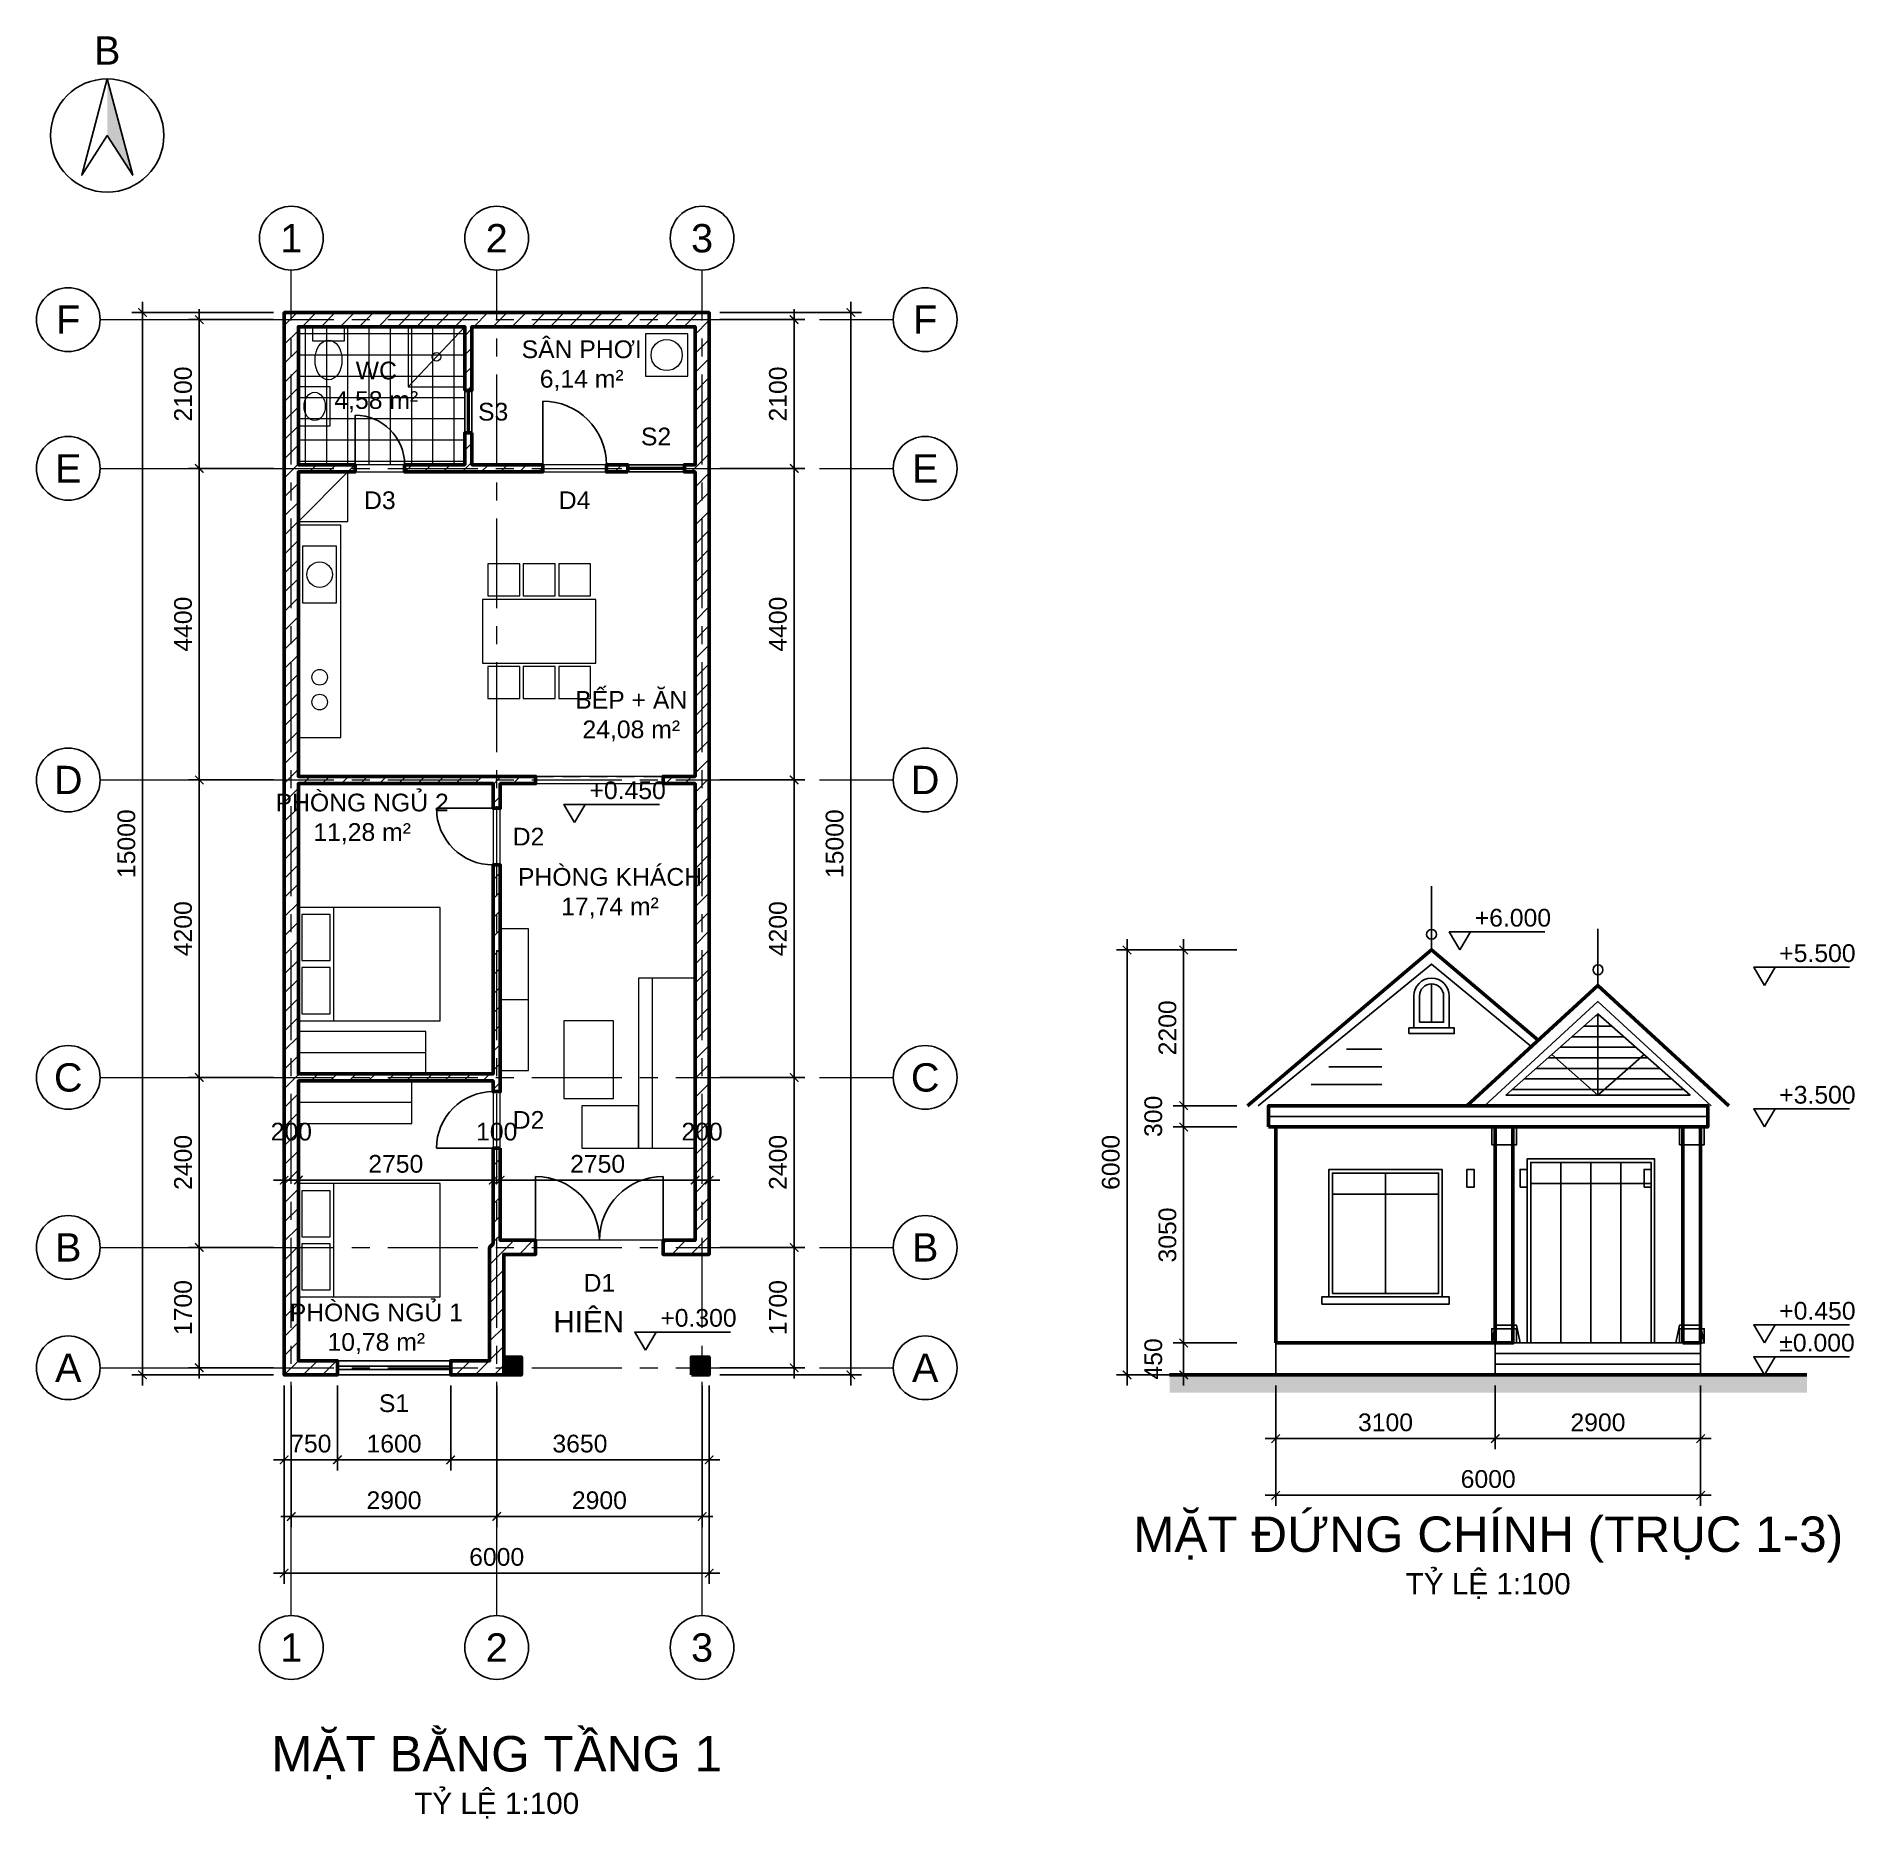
# Model space of a CAD drawing. Header units: millimetres. Extents: x -3500 to 22174, y -6266 to 18900.
import ezdxf
from ezdxf.enums import TextEntityAlignment as Align

# ---------------------------------------------------------------- set-up
doc = ezdxf.new("R2010")
doc.units = ezdxf.units.MM
doc.header["$LTSCALE"] = 40
doc.linetypes.add('CENTER', pattern=[50.8, 31.75, -6.35, 6.35, -6.35])
doc.linetypes.add('HIDDEN', pattern=[9.525, 6.35, -3.175])
for name, color, linetype, lineweight in [('A-ANNO-DIMS', 1, 'Continuous', 18), ('A-ANNO-ROOM', 7, 'Continuous', 25), ('A-ANNO-SYMB', 7, 'Continuous', 25), ('A-ANNO-TEXT', 7, 'Continuous', 18), ('A-DOOR', 3, 'Continuous', 25), ('A-ELEV', 7, 'Continuous', 25), ('A-ELEV-OTLN', 7, 'Continuous', 50), ('A-FLOR-FIXT', 5, 'Continuous', 18), ('A-FLOR-PATT', 8, 'Continuous', 9), ('A-FURN', 8, 'Continuous', 18), ('A-GLAZ', 4, 'Continuous', 25), ('A-OPEN', 8, 'HIDDEN', 18), ('A-SECT-PATT', 8, 'Continuous', 9), ('A-WALL', 7, 'Continuous', 50), ('A-WALL-PATT', 8, 'Continuous', 9), ('S-COLS', 7, 'Continuous', 50), ('S-COLS-PATT', 8, 'Continuous', 9), ('S-GRID', 1, 'CENTER', 18), ('S-GRID-IDEN', 7, 'Continuous', 25)]:
    doc.layers.add(name, color=color, linetype=linetype, lineweight=lineweight)
doc.layers.add('A-AREA', color=30, linetype='Continuous', lineweight=9, plot=False)
doc.styles.add('MCP-ARIAL', font='arial.ttf')
doc.dimstyles.new('MCP-1-100', dxfattribs={"dimscale": 100, "dimtxt": 2.5, "dimasz": 1.2, "dimexe": 1.5, "dimexo": 1.5, "dimgap": 1, "dimtad": 1, "dimdec": 0, "dimdsep": 46, "dimtxsty": 'MCP-ARIAL', "dimblk": 'ARCHTICK', "dimblk1": 'ARCHTICK', "dimblk2": 'ARCHTICK', "dimcen": 0.09, "dimdle": 1.5, "dimclrd": 256, "dimclre": 256, "dimclrt": 256, "dimadec": 0, "dimazin": 0, "dimtfac": 1, "dimtdec": 4, "dimtmove": 2, "dimatfit": 3, "dimfxl": 1, "dimtolj": 1, "dimtzin": 0, "dimarcsym": 0})

msp = doc.modelspace()

# ---------------------------------------------------------------- texts
at = {"layer": 'A-ANNO-ROOM', "char_height": 250, "attachment_point": 5, "style": 'MCP-ARIAL'}
for s, insert in [('SÂN PHƠI\\P6,14 m²', (4200, 14250)), ('WC\\P4,58 m²', (1300, 13950)), ('BẾP + ĂN\\P24,08 m²', (4900, 9300)), ('PHÒNG NGỦ 2\\P11,28 m²', (1100, 7850)), ('PHÒNG KHÁCH\\P17,74 m²', (4600, 6800)), ('PHÒNG NGỦ 1\\P10,78 m²', (1300, 650))]:
    msp.add_mtext(s, dxfattribs=dict(at, insert=insert))
at = {"layer": 'A-ANNO-SYMB', "style": 'MCP-ARIAL'}
msp.add_text('B', height=400, dxfattribs=at).set_placement((-2500, 18700), align=Align.MIDDLE_CENTER)
for s, p in [('+0.450', (4310, 8130)), ('+6.000', (16810, 6330)), ('+5.500', (21110, 5830)), ('+3.500', (21110, 3830)), ('+0.450', (21110, 780)), ('+0.300', (5310, 680)), ('±0.000', (21110, 330))]:
    msp.add_text(s, height=250, dxfattribs=at).set_placement(p)
at = {"layer": 'A-ANNO-TEXT', "style": 'MCP-ARIAL'}
for s, height, p in [('S3', 250, (2950, 13600)), ('S2', 250, (5250, 13250)), ('D3', 250, (1350, 12350)), ('D4', 250, (4100, 12350)), ('D2', 250, (3450, 7600)), ('D2', 250, (3450, 3600)), ('D1', 250, (4450, 1300)), ('HIÊN', 300, (4300, 750)), ('S1', 250, (1550, -400))]:
    msp.add_text(s, height=height, dxfattribs=at).set_placement(p, align=Align.MIDDLE_CENTER)
for s, height, p in [('MẶT ĐỨNG CHÍNH (TRỤC 1-3)', 500, (17000, -2500)), ('TỶ LỆ 1:100', 300, (17000, -3100)), ('MẶT BẰNG TẦNG 1', 500, (3000, -5600)), ('TỶ LỆ 1:100', 300, (3000, -6200))]:
    msp.add_text(s, height=height, dxfattribs=at).set_placement(p, align=Align.CENTER)
at = {"layer": 'S-GRID-IDEN', "style": 'MCP-ARIAL'}
for s, p in [('1', (100, 16050)), ('2', (3000, 16050)), ('3', (5900, 16050)), ('F', (-3050, 14900)), ('F', (9050, 14900)), ('E', (-3050, 12800)), ('E', (9050, 12800)), ('D', (-3050, 8400)), ('D', (9050, 8400)), ('C', (-3050, 4200)), ('C', (9050, 4200)), ('B', (-3050, 1800)), ('B', (9050, 1800)), ('A', (-3050, 100)), ('A', (9050, 100)), ('1', (100, -3850)), ('2', (3000, -3850)), ('3', (5900, -3850))]:
    msp.add_text(s, height=400, dxfattribs=at).set_placement(p, align=Align.MIDDLE_CENTER)

# ---------------------------------------------------------------- blocks, each defined once
blk = doc.blocks.new('_ArchTick')
at = {"color": 0, "linetype": 'ByBlock', "const_width": 0.15}
blk.add_lwpolyline([(-0.5, -0.5), (0.5, 0.5)], dxfattribs=at)
blk = doc.blocks.new('*D2')
at = {"layer": 'A-ANNO-DIMS', "lineweight": -2, "transparency": 16777216}
for p, q in [((0, -150), (0, -1350)), ((750, -150), (750, -1350)), ((-150, -1200), (900, -1200))]:
    blk.add_line(p, q, dxfattribs=at)
at = {"layer": 'Defpoints', "color": 0, "transparency": 16777216}
for p in [(0, 0), (750, 0), (750, -1200)]:
    blk.add_point(p, dxfattribs=at)
at = {"layer": 'A-ANNO-DIMS', "lineweight": -2, "transparency": 16777216, "xscale": 120, "yscale": 120, "zscale": 120, "rotation": 180}
blk.add_blockref('_ArchTick', (0, -1200), dxfattribs=at)
at = {"layer": 'A-ANNO-DIMS', "lineweight": -2, "transparency": 16777216, "xscale": 120, "yscale": 120, "zscale": 120}
blk.add_blockref('_ArchTick', (750, -1200), dxfattribs=at)
at = {"layer": 'A-ANNO-DIMS', "transparency": 16777216, "insert": (375, -972), "char_height": 250, "attachment_point": 5, "style": 'MCP-ARIAL'}
blk.add_mtext('\\A1;750', dxfattribs=at)
blk = doc.blocks.new('*D3')
at = {"layer": 'A-ANNO-DIMS', "lineweight": -2, "transparency": 16777216}
for p, q in [((750, -150), (750, -1350)), ((2350, -150), (2350, -1350)), ((600, -1200), (2500, -1200))]:
    blk.add_line(p, q, dxfattribs=at)
at = {"layer": 'Defpoints', "color": 0, "transparency": 16777216}
for p in [(750, 0), (2350, 0), (2350, -1200)]:
    blk.add_point(p, dxfattribs=at)
at = {"layer": 'A-ANNO-DIMS', "lineweight": -2, "transparency": 16777216, "xscale": 120, "yscale": 120, "zscale": 120, "rotation": 180}
blk.add_blockref('_ArchTick', (750, -1200), dxfattribs=at)
at = {"layer": 'A-ANNO-DIMS', "lineweight": -2, "transparency": 16777216, "xscale": 120, "yscale": 120, "zscale": 120}
blk.add_blockref('_ArchTick', (2350, -1200), dxfattribs=at)
at = {"layer": 'A-ANNO-DIMS', "transparency": 16777216, "insert": (1550, -972), "char_height": 250, "attachment_point": 5, "style": 'MCP-ARIAL'}
blk.add_mtext('\\A1;1600', dxfattribs=at)
blk = doc.blocks.new('*D4')
at = {"layer": 'A-ANNO-DIMS', "lineweight": -2, "transparency": 16777216}
for p, q in [((2350, -150), (2350, -1350)), ((6000, -150), (6000, -1350)), ((2200, -1200), (6150, -1200))]:
    blk.add_line(p, q, dxfattribs=at)
at = {"layer": 'Defpoints', "color": 0, "transparency": 16777216}
for p in [(2350, 0), (6000, 0), (6000, -1200)]:
    blk.add_point(p, dxfattribs=at)
at = {"layer": 'A-ANNO-DIMS', "lineweight": -2, "transparency": 16777216, "xscale": 120, "yscale": 120, "zscale": 120, "rotation": 180}
blk.add_blockref('_ArchTick', (2350, -1200), dxfattribs=at)
at = {"layer": 'A-ANNO-DIMS', "lineweight": -2, "transparency": 16777216, "xscale": 120, "yscale": 120, "zscale": 120}
blk.add_blockref('_ArchTick', (6000, -1200), dxfattribs=at)
at = {"layer": 'A-ANNO-DIMS', "transparency": 16777216, "insert": (4175, -972), "char_height": 250, "attachment_point": 5, "style": 'MCP-ARIAL'}
blk.add_mtext('\\A1;3650', dxfattribs=at)
blk = doc.blocks.new('*D5')
at = {"layer": 'A-ANNO-DIMS', "lineweight": -2, "transparency": 16777216}
for p, q in [((100, -150), (100, -2150)), ((3000, -150), (3000, -2150)), ((-50, -2000), (3150, -2000))]:
    blk.add_line(p, q, dxfattribs=at)
at = {"layer": 'Defpoints', "color": 0, "transparency": 16777216}
for p in [(100, 0), (3000, 0), (3000, -2000)]:
    blk.add_point(p, dxfattribs=at)
at = {"layer": 'A-ANNO-DIMS', "lineweight": -2, "transparency": 16777216, "xscale": 120, "yscale": 120, "zscale": 120, "rotation": 180}
blk.add_blockref('_ArchTick', (100, -2000), dxfattribs=at)
at = {"layer": 'A-ANNO-DIMS', "lineweight": -2, "transparency": 16777216, "xscale": 120, "yscale": 120, "zscale": 120}
blk.add_blockref('_ArchTick', (3000, -2000), dxfattribs=at)
at = {"layer": 'A-ANNO-DIMS', "transparency": 16777216, "insert": (1550, -1772), "char_height": 250, "attachment_point": 5, "style": 'MCP-ARIAL'}
blk.add_mtext('\\A1;2900', dxfattribs=at)
blk = doc.blocks.new('*D6')
at = {"layer": 'A-ANNO-DIMS', "lineweight": -2, "transparency": 16777216}
for p, q in [((3000, -150), (3000, -2150)), ((5900, -150), (5900, -2150)), ((2850, -2000), (6050, -2000))]:
    blk.add_line(p, q, dxfattribs=at)
at = {"layer": 'Defpoints', "color": 0, "transparency": 16777216}
for p in [(3000, 0), (5900, 0), (5900, -2000)]:
    blk.add_point(p, dxfattribs=at)
at = {"layer": 'A-ANNO-DIMS', "lineweight": -2, "transparency": 16777216, "xscale": 120, "yscale": 120, "zscale": 120, "rotation": 180}
blk.add_blockref('_ArchTick', (3000, -2000), dxfattribs=at)
at = {"layer": 'A-ANNO-DIMS', "lineweight": -2, "transparency": 16777216, "xscale": 120, "yscale": 120, "zscale": 120}
blk.add_blockref('_ArchTick', (5900, -2000), dxfattribs=at)
at = {"layer": 'A-ANNO-DIMS', "transparency": 16777216, "insert": (4450, -1772), "char_height": 250, "attachment_point": 5, "style": 'MCP-ARIAL'}
blk.add_mtext('\\A1;2900', dxfattribs=at)
blk = doc.blocks.new('*D7')
at = {"layer": 'A-ANNO-DIMS', "lineweight": -2, "transparency": 16777216}
for p, q in [((0, -150), (0, -2950)), ((6000, -150), (6000, -2950)), ((-150, -2800), (6150, -2800))]:
    blk.add_line(p, q, dxfattribs=at)
at = {"layer": 'Defpoints', "color": 0, "transparency": 16777216}
for p in [(0, 0), (6000, 0), (6000, -2800)]:
    blk.add_point(p, dxfattribs=at)
at = {"layer": 'A-ANNO-DIMS', "lineweight": -2, "transparency": 16777216, "xscale": 120, "yscale": 120, "zscale": 120, "rotation": 180}
blk.add_blockref('_ArchTick', (0, -2800), dxfattribs=at)
at = {"layer": 'A-ANNO-DIMS', "lineweight": -2, "transparency": 16777216, "xscale": 120, "yscale": 120, "zscale": 120}
blk.add_blockref('_ArchTick', (6000, -2800), dxfattribs=at)
at = {"layer": 'A-ANNO-DIMS', "transparency": 16777216, "insert": (3000, -2572), "char_height": 250, "attachment_point": 5, "style": 'MCP-ARIAL'}
blk.add_mtext('\\A1;6000', dxfattribs=at)
blk = doc.blocks.new('*D8')
at = {"layer": 'A-ANNO-DIMS', "lineweight": -2, "transparency": 16777216}
for p, q in [((-150, 1800), (-1350, 1800)), ((-1200, -50), (-1200, 1950)), ((-150, 100), (-1350, 100))]:
    blk.add_line(p, q, dxfattribs=at)
at = {"layer": 'Defpoints', "color": 0, "transparency": 16777216}
for p in [(-1200, 1800), (0, 1800), (0, 100)]:
    blk.add_point(p, dxfattribs=at)
at = {"layer": 'A-ANNO-DIMS', "lineweight": -2, "transparency": 16777216, "xscale": 120, "yscale": 120, "zscale": 120}
for p, rotation in [((-1200, 1800), 90), ((-1200, 100), 270)]:
    blk.add_blockref('_ArchTick', p, dxfattribs=dict(at, rotation=rotation))
at = {"layer": 'A-ANNO-DIMS', "transparency": 16777216, "insert": (-1428, 950), "char_height": 250, "attachment_point": 5, "rotation": 90, "style": 'MCP-ARIAL'}
blk.add_mtext('\\A1;1700', dxfattribs=at)
blk = doc.blocks.new('*D9')
at = {"layer": 'A-ANNO-DIMS', "lineweight": -2, "transparency": 16777216}
for p, q in [((-150, 4200), (-1350, 4200)), ((-1200, 1650), (-1200, 4350)), ((-150, 1800), (-1350, 1800))]:
    blk.add_line(p, q, dxfattribs=at)
at = {"layer": 'Defpoints', "color": 0, "transparency": 16777216}
for p in [(-1200, 4200), (0, 4200), (0, 1800)]:
    blk.add_point(p, dxfattribs=at)
at = {"layer": 'A-ANNO-DIMS', "lineweight": -2, "transparency": 16777216, "xscale": 120, "yscale": 120, "zscale": 120}
for p, rotation in [((-1200, 4200), 90), ((-1200, 1800), 270)]:
    blk.add_blockref('_ArchTick', p, dxfattribs=dict(at, rotation=rotation))
at = {"layer": 'A-ANNO-DIMS', "transparency": 16777216, "insert": (-1428, 3000), "char_height": 250, "attachment_point": 5, "rotation": 90, "style": 'MCP-ARIAL'}
blk.add_mtext('\\A1;2400', dxfattribs=at)
blk = doc.blocks.new('*D10')
at = {"layer": 'A-ANNO-DIMS', "lineweight": -2, "transparency": 16777216}
for p, q in [((-1200, 4050), (-1200, 8550)), ((-150, 8400), (-1350, 8400)), ((-150, 4200), (-1350, 4200))]:
    blk.add_line(p, q, dxfattribs=at)
at = {"layer": 'Defpoints', "color": 0, "transparency": 16777216}
for p in [(-1200, 8400), (0, 8400), (0, 4200)]:
    blk.add_point(p, dxfattribs=at)
at = {"layer": 'A-ANNO-DIMS', "lineweight": -2, "transparency": 16777216, "xscale": 120, "yscale": 120, "zscale": 120}
for p, rotation in [((-1200, 8400), 90), ((-1200, 4200), 270)]:
    blk.add_blockref('_ArchTick', p, dxfattribs=dict(at, rotation=rotation))
at = {"layer": 'A-ANNO-DIMS', "transparency": 16777216, "insert": (-1428, 6300), "char_height": 250, "attachment_point": 5, "rotation": 90, "style": 'MCP-ARIAL'}
blk.add_mtext('\\A1;4200', dxfattribs=at)
blk = doc.blocks.new('*D11')
at = {"layer": 'A-ANNO-DIMS', "lineweight": -2, "transparency": 16777216}
for p, q in [((-1200, 8250), (-1200, 12950)), ((-150, 12800), (-1350, 12800)), ((-150, 8400), (-1350, 8400))]:
    blk.add_line(p, q, dxfattribs=at)
at = {"layer": 'Defpoints', "color": 0, "transparency": 16777216}
for p in [(-1200, 12800), (0, 12800), (0, 8400)]:
    blk.add_point(p, dxfattribs=at)
at = {"layer": 'A-ANNO-DIMS', "lineweight": -2, "transparency": 16777216, "xscale": 120, "yscale": 120, "zscale": 120}
for p, rotation in [((-1200, 12800), 90), ((-1200, 8400), 270)]:
    blk.add_blockref('_ArchTick', p, dxfattribs=dict(at, rotation=rotation))
at = {"layer": 'A-ANNO-DIMS', "transparency": 16777216, "insert": (-1428, 10600), "char_height": 250, "attachment_point": 5, "rotation": 90, "style": 'MCP-ARIAL'}
blk.add_mtext('\\A1;4400', dxfattribs=at)
blk = doc.blocks.new('*D12')
at = {"layer": 'A-ANNO-DIMS', "lineweight": -2, "transparency": 16777216}
for p, q in [((-150, 14900), (-1350, 14900)), ((-1200, 12650), (-1200, 15050)), ((-150, 12800), (-1350, 12800))]:
    blk.add_line(p, q, dxfattribs=at)
at = {"layer": 'Defpoints', "color": 0, "transparency": 16777216}
for p in [(-1200, 14900), (0, 14900), (0, 12800)]:
    blk.add_point(p, dxfattribs=at)
at = {"layer": 'A-ANNO-DIMS', "lineweight": -2, "transparency": 16777216, "xscale": 120, "yscale": 120, "zscale": 120}
for p, rotation in [((-1200, 14900), 90), ((-1200, 12800), 270)]:
    blk.add_blockref('_ArchTick', p, dxfattribs=dict(at, rotation=rotation))
at = {"layer": 'A-ANNO-DIMS', "transparency": 16777216, "insert": (-1428, 13850), "char_height": 250, "attachment_point": 5, "rotation": 90, "style": 'MCP-ARIAL'}
blk.add_mtext('\\A1;2100', dxfattribs=at)
blk = doc.blocks.new('*D13')
at = {"layer": 'A-ANNO-DIMS', "lineweight": -2, "transparency": 16777216}
for p, q in [((-2000, -150), (-2000, 15150)), ((-150, 15000), (-2150, 15000)), ((-150, 0), (-2150, 0))]:
    blk.add_line(p, q, dxfattribs=at)
at = {"layer": 'Defpoints', "color": 0, "transparency": 16777216}
for p in [(-2000, 15000), (0, 15000), (0, 0)]:
    blk.add_point(p, dxfattribs=at)
at = {"layer": 'A-ANNO-DIMS', "lineweight": -2, "transparency": 16777216, "xscale": 120, "yscale": 120, "zscale": 120}
for p, rotation in [((-2000, 15000), 90), ((-2000, 0), 270)]:
    blk.add_blockref('_ArchTick', p, dxfattribs=dict(at, rotation=rotation))
at = {"layer": 'A-ANNO-DIMS', "transparency": 16777216, "insert": (-2228, 7500), "char_height": 250, "attachment_point": 5, "rotation": 90, "style": 'MCP-ARIAL'}
blk.add_mtext('\\A1;15000', dxfattribs=at)
blk = doc.blocks.new('*D14')
at = {"layer": 'A-ANNO-DIMS', "lineweight": -2, "transparency": 16777216}
for p, q in [((6150, 1800), (7350, 1800)), ((7200, -50), (7200, 1950)), ((6150, 100), (7350, 100))]:
    blk.add_line(p, q, dxfattribs=at)
at = {"layer": 'Defpoints', "color": 0, "transparency": 16777216}
for p in [(6000, 1800), (7200, 1800), (6000, 100)]:
    blk.add_point(p, dxfattribs=at)
at = {"layer": 'A-ANNO-DIMS', "lineweight": -2, "transparency": 16777216, "xscale": 120, "yscale": 120, "zscale": 120}
for p, rotation in [((7200, 1800), 90), ((7200, 100), 270)]:
    blk.add_blockref('_ArchTick', p, dxfattribs=dict(at, rotation=rotation))
at = {"layer": 'A-ANNO-DIMS', "transparency": 16777216, "insert": (6972, 950), "char_height": 250, "attachment_point": 5, "rotation": 90, "style": 'MCP-ARIAL'}
blk.add_mtext('\\A1;1700', dxfattribs=at)
blk = doc.blocks.new('*D15')
at = {"layer": 'A-ANNO-DIMS', "lineweight": -2, "transparency": 16777216}
for p, q in [((6150, 4200), (7350, 4200)), ((7200, 1650), (7200, 4350)), ((6150, 1800), (7350, 1800))]:
    blk.add_line(p, q, dxfattribs=at)
at = {"layer": 'Defpoints', "color": 0, "transparency": 16777216}
for p in [(6000, 4200), (7200, 4200), (6000, 1800)]:
    blk.add_point(p, dxfattribs=at)
at = {"layer": 'A-ANNO-DIMS', "lineweight": -2, "transparency": 16777216, "xscale": 120, "yscale": 120, "zscale": 120}
for p, rotation in [((7200, 4200), 90), ((7200, 1800), 270)]:
    blk.add_blockref('_ArchTick', p, dxfattribs=dict(at, rotation=rotation))
at = {"layer": 'A-ANNO-DIMS', "transparency": 16777216, "insert": (6972, 3000), "char_height": 250, "attachment_point": 5, "rotation": 90, "style": 'MCP-ARIAL'}
blk.add_mtext('\\A1;2400', dxfattribs=at)
blk = doc.blocks.new('*D16')
at = {"layer": 'A-ANNO-DIMS', "lineweight": -2, "transparency": 16777216}
for p, q in [((7200, 4050), (7200, 8550)), ((6150, 8400), (7350, 8400)), ((6150, 4200), (7350, 4200))]:
    blk.add_line(p, q, dxfattribs=at)
at = {"layer": 'Defpoints', "color": 0, "transparency": 16777216}
for p in [(6000, 8400), (7200, 8400), (6000, 4200)]:
    blk.add_point(p, dxfattribs=at)
at = {"layer": 'A-ANNO-DIMS', "lineweight": -2, "transparency": 16777216, "xscale": 120, "yscale": 120, "zscale": 120}
for p, rotation in [((7200, 8400), 90), ((7200, 4200), 270)]:
    blk.add_blockref('_ArchTick', p, dxfattribs=dict(at, rotation=rotation))
at = {"layer": 'A-ANNO-DIMS', "transparency": 16777216, "insert": (6972, 6300), "char_height": 250, "attachment_point": 5, "rotation": 90, "style": 'MCP-ARIAL'}
blk.add_mtext('\\A1;4200', dxfattribs=at)
blk = doc.blocks.new('*D17')
at = {"layer": 'A-ANNO-DIMS', "lineweight": -2, "transparency": 16777216}
for p, q in [((7200, 8250), (7200, 12950)), ((6150, 12800), (7350, 12800)), ((6150, 8400), (7350, 8400))]:
    blk.add_line(p, q, dxfattribs=at)
at = {"layer": 'Defpoints', "color": 0, "transparency": 16777216}
for p in [(6000, 12800), (7200, 12800), (6000, 8400)]:
    blk.add_point(p, dxfattribs=at)
at = {"layer": 'A-ANNO-DIMS', "lineweight": -2, "transparency": 16777216, "xscale": 120, "yscale": 120, "zscale": 120}
for p, rotation in [((7200, 12800), 90), ((7200, 8400), 270)]:
    blk.add_blockref('_ArchTick', p, dxfattribs=dict(at, rotation=rotation))
at = {"layer": 'A-ANNO-DIMS', "transparency": 16777216, "insert": (6972, 10600), "char_height": 250, "attachment_point": 5, "rotation": 90, "style": 'MCP-ARIAL'}
blk.add_mtext('\\A1;4400', dxfattribs=at)
blk = doc.blocks.new('*D18')
at = {"layer": 'A-ANNO-DIMS', "lineweight": -2, "transparency": 16777216}
for p, q in [((6150, 14900), (7350, 14900)), ((7200, 12650), (7200, 15050)), ((6150, 12800), (7350, 12800))]:
    blk.add_line(p, q, dxfattribs=at)
at = {"layer": 'Defpoints', "color": 0, "transparency": 16777216}
for p in [(6000, 14900), (7200, 14900), (6000, 12800)]:
    blk.add_point(p, dxfattribs=at)
at = {"layer": 'A-ANNO-DIMS', "lineweight": -2, "transparency": 16777216, "xscale": 120, "yscale": 120, "zscale": 120}
for p, rotation in [((7200, 14900), 90), ((7200, 12800), 270)]:
    blk.add_blockref('_ArchTick', p, dxfattribs=dict(at, rotation=rotation))
at = {"layer": 'A-ANNO-DIMS', "transparency": 16777216, "insert": (6972, 13850), "char_height": 250, "attachment_point": 5, "rotation": 90, "style": 'MCP-ARIAL'}
blk.add_mtext('\\A1;2100', dxfattribs=at)
blk = doc.blocks.new('*D19')
at = {"layer": 'A-ANNO-DIMS', "lineweight": -2, "transparency": 16777216}
for p, q in [((8000, -150), (8000, 15150)), ((6150, 15000), (8150, 15000)), ((6150, 0), (8150, 0))]:
    blk.add_line(p, q, dxfattribs=at)
at = {"layer": 'Defpoints', "color": 0, "transparency": 16777216}
for p in [(6000, 15000), (8000, 15000), (6000, 0)]:
    blk.add_point(p, dxfattribs=at)
at = {"layer": 'A-ANNO-DIMS', "lineweight": -2, "transparency": 16777216, "xscale": 120, "yscale": 120, "zscale": 120}
for p, rotation in [((8000, 15000), 90), ((8000, 0), 270)]:
    blk.add_blockref('_ArchTick', p, dxfattribs=dict(at, rotation=rotation))
at = {"layer": 'A-ANNO-DIMS', "transparency": 16777216, "insert": (7772, 7500), "char_height": 250, "attachment_point": 5, "rotation": 90, "style": 'MCP-ARIAL'}
blk.add_mtext('\\A1;15000', dxfattribs=at)
blk = doc.blocks.new('*D20')
at = {"layer": 'A-ANNO-DIMS', "lineweight": -2, "transparency": 16777216}
blk.add_line((-150, 2750), (350, 2750), dxfattribs=at)
at = {"layer": 'Defpoints', "color": 0, "transparency": 16777216}
for p in [(0, 2750), (200, 2750), (200, 2750)]:
    blk.add_point(p, dxfattribs=at)
at = {"layer": 'A-ANNO-DIMS', "lineweight": -2, "transparency": 16777216, "xscale": 120, "yscale": 120, "zscale": 120, "rotation": 180}
blk.add_blockref('_ArchTick', (0, 2750), dxfattribs=at)
at = {"layer": 'A-ANNO-DIMS', "lineweight": -2, "transparency": 16777216, "xscale": 120, "yscale": 120, "zscale": 120}
blk.add_blockref('_ArchTick', (200, 2750), dxfattribs=at)
at = {"layer": 'A-ANNO-DIMS', "transparency": 16777216, "insert": (100, 3433), "char_height": 250, "attachment_point": 5, "style": 'MCP-ARIAL'}
blk.add_mtext('\\A1;200', dxfattribs=at)
blk = doc.blocks.new('*D21')
at = {"layer": 'A-ANNO-DIMS', "lineweight": -2, "transparency": 16777216}
blk.add_line((50, 2750), (3100, 2750), dxfattribs=at)
at = {"layer": 'Defpoints', "color": 0, "transparency": 16777216}
for p in [(200, 2750), (2950, 2750), (2950, 2750)]:
    blk.add_point(p, dxfattribs=at)
at = {"layer": 'A-ANNO-DIMS', "lineweight": -2, "transparency": 16777216, "xscale": 120, "yscale": 120, "zscale": 120, "rotation": 180}
blk.add_blockref('_ArchTick', (200, 2750), dxfattribs=at)
at = {"layer": 'A-ANNO-DIMS', "lineweight": -2, "transparency": 16777216, "xscale": 120, "yscale": 120, "zscale": 120}
blk.add_blockref('_ArchTick', (2950, 2750), dxfattribs=at)
at = {"layer": 'A-ANNO-DIMS', "transparency": 16777216, "insert": (1575, 2978), "char_height": 250, "attachment_point": 5, "style": 'MCP-ARIAL'}
blk.add_mtext('\\A1;2750', dxfattribs=at)
blk = doc.blocks.new('*D22')
at = {"layer": 'A-ANNO-DIMS', "lineweight": -2, "transparency": 16777216}
for p, q in [((2950, 2750), (2830, 2750)), ((2950, 2750), (3050, 2750)), ((3050, 2750), (3170, 2750))]:
    blk.add_line(p, q, dxfattribs=at)
at = {"layer": 'Defpoints', "color": 0, "transparency": 16777216}
for p in [(2950, 2750), (3050, 2750), (3050, 2750)]:
    blk.add_point(p, dxfattribs=at)
at = {"layer": 'A-ANNO-DIMS', "lineweight": -2, "transparency": 16777216, "xscale": 120, "yscale": 120, "zscale": 120}
blk.add_blockref('_ArchTick', (2950, 2750), dxfattribs=at)
at = {"layer": 'A-ANNO-DIMS', "lineweight": -2, "transparency": 16777216, "xscale": 120, "yscale": 120, "zscale": 120, "rotation": 180}
blk.add_blockref('_ArchTick', (3050, 2750), dxfattribs=at)
at = {"layer": 'A-ANNO-DIMS', "transparency": 16777216, "insert": (3000, 3433), "char_height": 250, "attachment_point": 5, "style": 'MCP-ARIAL'}
blk.add_mtext('\\A1;100', dxfattribs=at)
blk = doc.blocks.new('*D23')
at = {"layer": 'A-ANNO-DIMS', "lineweight": -2, "transparency": 16777216}
blk.add_line((2900, 2750), (5950, 2750), dxfattribs=at)
at = {"layer": 'Defpoints', "color": 0, "transparency": 16777216}
for p in [(3050, 2750), (5800, 2750), (5800, 2750)]:
    blk.add_point(p, dxfattribs=at)
at = {"layer": 'A-ANNO-DIMS', "lineweight": -2, "transparency": 16777216, "xscale": 120, "yscale": 120, "zscale": 120, "rotation": 180}
blk.add_blockref('_ArchTick', (3050, 2750), dxfattribs=at)
at = {"layer": 'A-ANNO-DIMS', "lineweight": -2, "transparency": 16777216, "xscale": 120, "yscale": 120, "zscale": 120}
blk.add_blockref('_ArchTick', (5800, 2750), dxfattribs=at)
at = {"layer": 'A-ANNO-DIMS', "transparency": 16777216, "insert": (4425, 2978), "char_height": 250, "attachment_point": 5, "style": 'MCP-ARIAL'}
blk.add_mtext('\\A1;2750', dxfattribs=at)
blk = doc.blocks.new('*D24')
at = {"layer": 'A-ANNO-DIMS', "lineweight": -2, "transparency": 16777216}
blk.add_line((5650, 2750), (6150, 2750), dxfattribs=at)
at = {"layer": 'Defpoints', "color": 0, "transparency": 16777216}
for p in [(5800, 2750), (6000, 2750), (6000, 2750)]:
    blk.add_point(p, dxfattribs=at)
at = {"layer": 'A-ANNO-DIMS', "lineweight": -2, "transparency": 16777216, "xscale": 120, "yscale": 120, "zscale": 120, "rotation": 180}
blk.add_blockref('_ArchTick', (5800, 2750), dxfattribs=at)
at = {"layer": 'A-ANNO-DIMS', "lineweight": -2, "transparency": 16777216, "xscale": 120, "yscale": 120, "zscale": 120}
blk.add_blockref('_ArchTick', (6000, 2750), dxfattribs=at)
at = {"layer": 'A-ANNO-DIMS', "transparency": 16777216, "insert": (5900, 3433), "char_height": 250, "attachment_point": 5, "style": 'MCP-ARIAL'}
blk.add_mtext('\\A1;200', dxfattribs=at)
blk = doc.blocks.new('*D25')
at = {"layer": 'A-ANNO-DIMS', "lineweight": -2, "transparency": 16777216}
for p, q in [((12700, -150), (12700, 600)), ((13450, 450), (12550, 450)), ((13450, 0), (12550, 0))]:
    blk.add_line(p, q, dxfattribs=at)
at = {"layer": 'Defpoints', "color": 0, "transparency": 16777216}
for p in [(12700, 450), (13600, 450), (13600, 0)]:
    blk.add_point(p, dxfattribs=at)
at = {"layer": 'A-ANNO-DIMS', "lineweight": -2, "transparency": 16777216, "xscale": 120, "yscale": 120, "zscale": 120}
for p, rotation in [((12700, 450), 90), ((12700, 0), 270)]:
    blk.add_blockref('_ArchTick', p, dxfattribs=dict(at, rotation=rotation))
at = {"layer": 'A-ANNO-DIMS', "transparency": 16777216, "insert": (12272, 225), "char_height": 250, "attachment_point": 5, "rotation": 90, "style": 'MCP-ARIAL'}
blk.add_mtext('\\A1;450', dxfattribs=at)
blk = doc.blocks.new('*D26')
at = {"layer": 'A-ANNO-DIMS', "lineweight": -2, "transparency": 16777216}
for p, q in [((12700, 300), (12700, 3650)), ((13450, 3500), (12550, 3500)), ((13450, 450), (12550, 450))]:
    blk.add_line(p, q, dxfattribs=at)
at = {"layer": 'Defpoints', "color": 0, "transparency": 16777216}
for p in [(12700, 3500), (13600, 3500), (13600, 450)]:
    blk.add_point(p, dxfattribs=at)
at = {"layer": 'A-ANNO-DIMS', "lineweight": -2, "transparency": 16777216, "xscale": 120, "yscale": 120, "zscale": 120}
for p, rotation in [((12700, 3500), 90), ((12700, 450), 270)]:
    blk.add_blockref('_ArchTick', p, dxfattribs=dict(at, rotation=rotation))
at = {"layer": 'A-ANNO-DIMS', "transparency": 16777216, "insert": (12472, 1975), "char_height": 250, "attachment_point": 5, "rotation": 90, "style": 'MCP-ARIAL'}
blk.add_mtext('\\A1;3050', dxfattribs=at)
blk = doc.blocks.new('*D27')
at = {"layer": 'A-ANNO-DIMS', "lineweight": -2, "transparency": 16777216}
for p, q in [((12700, 3350), (12700, 3950)), ((13450, 3800), (12550, 3800)), ((13450, 3500), (12550, 3500))]:
    blk.add_line(p, q, dxfattribs=at)
at = {"layer": 'Defpoints', "color": 0, "transparency": 16777216}
for p in [(12700, 3800), (13600, 3800), (13600, 3500)]:
    blk.add_point(p, dxfattribs=at)
at = {"layer": 'A-ANNO-DIMS', "lineweight": -2, "transparency": 16777216, "xscale": 120, "yscale": 120, "zscale": 120}
for p, rotation in [((12700, 3800), 90), ((12700, 3500), 270)]:
    blk.add_blockref('_ArchTick', p, dxfattribs=dict(at, rotation=rotation))
at = {"layer": 'A-ANNO-DIMS', "transparency": 16777216, "insert": (12272, 3650), "char_height": 250, "attachment_point": 5, "rotation": 90, "style": 'MCP-ARIAL'}
blk.add_mtext('\\A1;300', dxfattribs=at)
blk = doc.blocks.new('*D28')
at = {"layer": 'A-ANNO-DIMS', "lineweight": -2, "transparency": 16777216}
for p, q in [((13450, 6000), (12550, 6000)), ((12700, 3650), (12700, 6150)), ((13450, 3800), (12550, 3800))]:
    blk.add_line(p, q, dxfattribs=at)
at = {"layer": 'Defpoints', "color": 0, "transparency": 16777216}
for p in [(12700, 6000), (13600, 6000), (13600, 3800)]:
    blk.add_point(p, dxfattribs=at)
at = {"layer": 'A-ANNO-DIMS', "lineweight": -2, "transparency": 16777216, "xscale": 120, "yscale": 120, "zscale": 120}
for p, rotation in [((12700, 6000), 90), ((12700, 3800), 270)]:
    blk.add_blockref('_ArchTick', p, dxfattribs=dict(at, rotation=rotation))
at = {"layer": 'A-ANNO-DIMS', "transparency": 16777216, "insert": (12472, 4900), "char_height": 250, "attachment_point": 5, "rotation": 90, "style": 'MCP-ARIAL'}
blk.add_mtext('\\A1;2200', dxfattribs=at)
blk = doc.blocks.new('*D29')
at = {"layer": 'A-ANNO-DIMS', "lineweight": -2, "transparency": 16777216}
for p, q in [((13450, 6000), (11750, 6000)), ((11900, -150), (11900, 6150)), ((13450, 0), (11750, 0))]:
    blk.add_line(p, q, dxfattribs=at)
at = {"layer": 'Defpoints', "color": 0, "transparency": 16777216}
for p in [(11900, 6000), (13600, 6000), (13600, 0)]:
    blk.add_point(p, dxfattribs=at)
at = {"layer": 'A-ANNO-DIMS', "lineweight": -2, "transparency": 16777216, "xscale": 120, "yscale": 120, "zscale": 120}
for p, rotation in [((11900, 6000), 90), ((11900, 0), 270)]:
    blk.add_blockref('_ArchTick', p, dxfattribs=dict(at, rotation=rotation))
at = {"layer": 'A-ANNO-DIMS', "transparency": 16777216, "insert": (11672, 3000), "char_height": 250, "attachment_point": 5, "rotation": 90, "style": 'MCP-ARIAL'}
blk.add_mtext('\\A1;6000', dxfattribs=at)
blk = doc.blocks.new('*D30')
at = {"layer": 'A-ANNO-DIMS', "lineweight": -2, "transparency": 16777216}
for p, q in [((14000, -150), (14000, -1050)), ((17100, -150), (17100, -1050)), ((13850, -900), (17250, -900))]:
    blk.add_line(p, q, dxfattribs=at)
at = {"layer": 'Defpoints', "color": 0, "transparency": 16777216}
for p in [(14000, 0), (17100, 0), (17100, -900)]:
    blk.add_point(p, dxfattribs=at)
at = {"layer": 'A-ANNO-DIMS', "lineweight": -2, "transparency": 16777216, "xscale": 120, "yscale": 120, "zscale": 120, "rotation": 180}
blk.add_blockref('_ArchTick', (14000, -900), dxfattribs=at)
at = {"layer": 'A-ANNO-DIMS', "lineweight": -2, "transparency": 16777216, "xscale": 120, "yscale": 120, "zscale": 120}
blk.add_blockref('_ArchTick', (17100, -900), dxfattribs=at)
at = {"layer": 'A-ANNO-DIMS', "transparency": 16777216, "insert": (15550, -672), "char_height": 250, "attachment_point": 5, "style": 'MCP-ARIAL'}
blk.add_mtext('\\A1;3100', dxfattribs=at)
blk = doc.blocks.new('*D31')
at = {"layer": 'A-ANNO-DIMS', "lineweight": -2, "transparency": 16777216}
for p, q in [((17100, -150), (17100, -1050)), ((20000, -150), (20000, -1050)), ((16950, -900), (20150, -900))]:
    blk.add_line(p, q, dxfattribs=at)
at = {"layer": 'Defpoints', "color": 0, "transparency": 16777216}
for p in [(17100, 0), (20000, 0), (20000, -900)]:
    blk.add_point(p, dxfattribs=at)
at = {"layer": 'A-ANNO-DIMS', "lineweight": -2, "transparency": 16777216, "xscale": 120, "yscale": 120, "zscale": 120, "rotation": 180}
blk.add_blockref('_ArchTick', (17100, -900), dxfattribs=at)
at = {"layer": 'A-ANNO-DIMS', "lineweight": -2, "transparency": 16777216, "xscale": 120, "yscale": 120, "zscale": 120}
blk.add_blockref('_ArchTick', (20000, -900), dxfattribs=at)
at = {"layer": 'A-ANNO-DIMS', "transparency": 16777216, "insert": (18550, -672), "char_height": 250, "attachment_point": 5, "style": 'MCP-ARIAL'}
blk.add_mtext('\\A1;2900', dxfattribs=at)
blk = doc.blocks.new('*D32')
at = {"layer": 'A-ANNO-DIMS', "lineweight": -2, "transparency": 16777216}
for p, q in [((14000, -150), (14000, -1850)), ((20000, -150), (20000, -1850)), ((13850, -1700), (20150, -1700))]:
    blk.add_line(p, q, dxfattribs=at)
at = {"layer": 'Defpoints', "color": 0, "transparency": 16777216}
for p in [(14000, 0), (20000, 0), (20000, -1700)]:
    blk.add_point(p, dxfattribs=at)
at = {"layer": 'A-ANNO-DIMS', "lineweight": -2, "transparency": 16777216, "xscale": 120, "yscale": 120, "zscale": 120, "rotation": 180}
blk.add_blockref('_ArchTick', (14000, -1700), dxfattribs=at)
at = {"layer": 'A-ANNO-DIMS', "lineweight": -2, "transparency": 16777216, "xscale": 120, "yscale": 120, "zscale": 120}
blk.add_blockref('_ArchTick', (20000, -1700), dxfattribs=at)
at = {"layer": 'A-ANNO-DIMS', "transparency": 16777216, "insert": (17000, -1472), "char_height": 250, "attachment_point": 5, "style": 'MCP-ARIAL'}
blk.add_mtext('\\A1;6000', dxfattribs=at)

# ---------------------------------------------------------------- dimensions: what is measured, and where the dimension line sits
at = {"layer": 'A-ANNO-DIMS'}
for base, p1, p2, picture, middle in [((-2000, 15000), (0, 0), (0, 15000), '*D13', (-2227.6, 7500)), ((8000, 15000), (6000, 0), (6000, 15000), '*D19', (7772.4, 7500)), ((-1200, 14900), (0, 12800), (0, 14900), '*D12', (-1427.6, 13850)), ((7200, 14900), (6000, 12800), (6000, 14900), '*D18', (6972.4, 13850)), ((-1200, 12800), (0, 8400), (0, 12800), '*D11', (-1427.6, 10600)), ((7200, 12800), (6000, 8400), (6000, 12800), '*D17', (6972.4, 10600)), ((-1200, 8400), (0, 4200), (0, 8400), '*D10', (-1427.6, 6300)), ((7200, 8400), (6000, 4200), (6000, 8400), '*D16', (6972.4, 6300)), ((11900, 6000), (13600, 0), (13600, 6000), '*D29', (11672.4, 3000)), ((12700, 6000), (13600, 3800), (13600, 6000), '*D28', (12472.4, 4900)), ((-1200, 4200), (0, 1800), (0, 4200), '*D9', (-1427.6, 3000)), ((7200, 4200), (6000, 1800), (6000, 4200), '*D15', (6972.4, 3000)), ((12700, 3800), (13600, 3500), (13600, 3800), '*D27', (12272.3, 3650)), ((12700, 3500), (13600, 450), (13600, 3500), '*D26', (12472.3, 1975)), ((-1200, 1800), (0, 100), (0, 1800), '*D8', (-1427.6, 950)), ((7200, 1800), (6000, 100), (6000, 1800), '*D14', (6972.4, 950)), ((12700, 450), (13600, 0), (13600, 450), '*D25', (12272.4, 225))]:
    dim = msp.add_linear_dim(base=base, p1=p1, p2=p2, angle=90, dimstyle='MCP-1-100', dxfattribs=at)
    dim.commit()
    dim.dimension.update_dxf_attribs({"geometry": picture, "text_midpoint": middle})
for base, p1, p2, picture, middle in [((200, 2750), (0, 2750), (200, 2750), '*D20', (100, 3432.9)), ((3050, 2750), (2950, 2750), (3050, 2750), '*D22', (3000, 3432.9)), ((6000, 2750), (5800, 2750), (6000, 2750), '*D24', (5900, 3432.9)), ((2950, 2750), (200, 2750), (2950, 2750), '*D21', (1575, 2977.6)), ((5800, 2750), (3050, 2750), (5800, 2750), '*D23', (4425, 2977.6)), ((750, -1200), (0, 0), (750, 0), '*D2', (375, -972.4)), ((6000, -2800), (0, 0), (6000, 0), '*D7', (3000, -2572.4)), ((3000, -2000), (100, 0), (3000, 0), '*D5', (1550, -1772.4)), ((2350, -1200), (750, 0), (2350, 0), '*D3', (1550, -972.4)), ((6000, -1200), (2350, 0), (6000, 0), '*D4', (4175, -972.3)), ((5900, -2000), (3000, 0), (5900, 0), '*D6', (4450, -1772.4)), ((17100, -900), (14000, 0), (17100, 0), '*D30', (15550, -672.3)), ((20000, -1700), (14000, 0), (20000, 0), '*D32', (17000, -1472.4)), ((20000, -900), (17100, 0), (20000, 0), '*D31', (18550, -672.4))]:
    dim = msp.add_linear_dim(base=base, p1=p1, p2=p2, dimstyle='MCP-1-100', dxfattribs=at)
    dim.commit()
    dim.dimension.update_dxf_attribs({"geometry": picture, "text_midpoint": middle})

# ---------------------------------------------------------------- hatches: boundary and pattern name
at = {"layer": 'A-ANNO-SYMB'}
msp.add_hatch(color=256, dxfattribs=at).paths.add_polyline_path([(-2500, 18300), (-2500, 17500), (-2140, 16940)], flags=16)
at = {"layer": 'A-ELEV'}
h = msp.add_hatch(dxfattribs=at)
h.set_pattern_fill('LINE', color=256, scale=47, style=0)
h.paths.add_polyline_path([(17250, 3950), (18550, 5100), (19850, 3950)], flags=16)
at = {"layer": 'A-FLOR-PATT'}
h = msp.add_hatch(dxfattribs=at)
h.set_pattern_fill('NET', color=256, scale=94.5, style=0)
h.paths.add_polyline_path([(200, 14800), (2550, 14800), (2550, 12850), (200, 12850)], flags=16)
at = {"layer": 'A-SECT-PATT'}
h = msp.add_hatch(dxfattribs=at)
h.set_pattern_fill('EARTH', color=256, scale=15, style=0)
h.paths.add_polyline_path([(12500, 0), (21500, 0), (21500, -250), (12500, -250)], flags=16)
at = {"layer": 'A-WALL-PATT'}
h = msp.add_hatch(dxfattribs=at)
h.set_pattern_fill('ANSI31', color=256, scale=60, style=0)
h.paths.add_polyline_path([(3050, 3200), (2950, 3200), (2950, 1850), (2900, 1800), (2900, 200), (2350, 200), (2350, 0), (3100, 0), (3100, 1700), (3550, 1700), (3550, 1900), (3050, 1900)], flags=16)
h.paths.add_polyline_path([(4850, 12750), (4850, 12850), (4550, 12850), (4550, 12750)], flags=16)
h.paths.add_polyline_path([(2650, 13300), (2550, 13300), (2550, 12850), (1700, 12850), (1700, 12750), (3650, 12750), (3650, 12850), (2650, 12850)], flags=16)
h.paths.add_polyline_path([(2550, 13900), (2650, 13900), (2650, 14800), (5800, 14800), (5800, 12850), (5650, 12850), (5650, 12750), (5800, 12750), (5800, 8450), (5350, 8450), (5350, 8350), (5800, 8350), (5800, 1900), (5350, 1900), (5350, 1700), (6000, 1700), (6000, 15000), (0, 15000), (0, 0), (750, 0), (750, 200), (200, 200), (200, 4150), (2950, 4150), (2950, 4000), (3050, 4000), (3050, 7200), (2950, 7200), (2950, 4250), (200, 4250), (200, 8350), (2950, 8350), (2950, 8000), (3050, 8000), (3050, 8350), (3550, 8350), (3550, 8450), (200, 8450), (200, 12750), (1000, 12750), (1000, 12850), (200, 12850), (200, 14800), (2550, 14800)], flags=16)
at = {"layer": 'S-COLS-PATT'}
for points in [[(3100, 0), (3350, 0), (3350, 250), (3100, 250)], [(5750, 0), (6000, 0), (6000, 250), (5750, 250)]]:
    msp.add_hatch(color=256, dxfattribs=at).paths.add_polyline_path(points, flags=16)

# ---------------------------------------------------------------- linework, layer by layer
at = {"layer": 'A-ANNO-SYMB'}
for p, q in [((3950, 8055), (5300, 8055)), ((16450, 6255), (17800, 6255)), ((20750, 5755), (22100, 5755)), ((20750, 3755), (22100, 3755)), ((4950, 605), (6300, 605)), ((20750, 705), (22100, 705)), ((20750, 255), (22100, 255))]:
    msp.add_line(p, q, dxfattribs=at)
for points in [[(-2500, 18300), (-2860, 16940), (-2500, 17500), (-2140, 16940)], [(4100, 7800), (3950, 8055), (4250, 8055)], [(16600, 6000), (16450, 6255), (16750, 6255)], [(20900, 5500), (20750, 5755), (21050, 5755)], [(20900, 3500), (20750, 3755), (21050, 3755)], [(5100, 350), (4950, 605), (5250, 605)], [(20900, 450), (20750, 705), (21050, 705)], [(20900, 0), (20750, 255), (21050, 255)]]:
    msp.add_lwpolyline(points, close=True, dxfattribs=at)
msp.add_circle((-2500, 17500), 800, dxfattribs=at)
at = {"layer": 'A-AREA'}
for points in [[(200, 14800), (2550, 14800), (2550, 12850), (200, 12850)], [(5800, 14800), (5800, 12850), (2650, 12850), (2650, 14800)], [(5800, 12750), (5800, 8450), (200, 8450), (200, 12750)], [(2950, 8350), (2950, 4250), (200, 4250), (200, 8350)], [(5800, 1900), (3050, 1900), (3050, 8350), (5800, 8350)], [(200, 200), (200, 4150), (2950, 4150), (2950, 1850), (2900, 1800), (2900, 200)]]:
    msp.add_lwpolyline(points, close=True, dxfattribs=at)
at = {"layer": 'A-DOOR'}
for p, q in [((3650, 12850), (3650, 13750)), ((1000, 12850), (1000, 13550)), ((2950, 8000), (2150, 8000)), ((2950, 3200), (2150, 3200)), ((3550, 1900), (3550, 2800)), ((5350, 1900), (5350, 2800))]:
    msp.add_line(p, q, dxfattribs=at)
for centre, radius, start, end in [((3650, 12850), 900, 0, 90), ((1000, 12850), 700, 360, 90), ((2950, 8000), 800, 180, 270), ((2950, 3200), 800, 90, 180), ((3550, 1900), 900, 0, 90), ((5350, 1900), 900, 90, 180)]:
    msp.add_arc(centre, radius, start, end, dxfattribs=at)
at = {"layer": 'A-ELEV'}
for p, q in [((16200, 6000), (16200, 6900)), ((18550, 5500), (18550, 6300)), ((16200, 4980), (16200, 5520)), ((18550, 3950), (18550, 5100)), ((15000, 4600), (15500, 4600)), ((18550, 3950), (17900, 4525)), ((18550, 3950), (19200, 4525)), ((14750, 4350), (15500, 4350)), ((14500, 4100), (15500, 4100)), ((13900, 3650), (20100, 3650)), ((15550, 1150), (15550, 2850)), ((18025, 450), (18025, 3000)), ((18450, 450), (18450, 3000)), ((18875, 450), (18875, 3000)), ((17600, 2700), (19300, 2700)), ((14800, 2550), (16300, 2550))]:
    msp.add_line(p, q, dxfattribs=at)
for points in [[(13750, 3800), (16200, 5800), (17600, 4640)], [(16950, 3800), (18550, 5270), (20150, 3800)]]:
    msp.add_lwpolyline(points, dxfattribs=at)
for points in [[(15950, 4900), (16450, 4900), (16450, 5350, 1), (15950, 5350)], [(16030, 4980), (16370, 4980), (16370, 5350, 1), (16030, 5350)]]:
    msp.add_lwpolyline(points, format="xyb", close=True, dxfattribs=at)
for points in [[(15880, 4820), (16520, 4820), (16520, 4900), (15880, 4900)], [(17250, 3950), (18550, 5100), (19850, 3950)], [(17050, 3250), (17400, 3250), (17400, 3500), (17050, 3500)], [(19700, 3250), (20050, 3250), (20050, 3500), (19700, 3500)], [(14750, 1100), (16350, 1100), (16350, 2900), (14750, 2900)], [(14800, 1150), (16300, 1150), (16300, 2850), (14800, 2850)], [(16700, 2650), (16800, 2650), (16800, 2900), (16700, 2900)], [(17450, 2650), (17550, 2650), (17550, 2900), (17450, 2900)], [(17550, 450), (19350, 450), (19350, 3050), (17550, 3050)], [(17600, 450), (19300, 450), (19300, 3000), (17600, 3000)], [(19200, 2650), (19300, 2650), (19300, 2900), (19200, 2900)], [(14650, 1000), (16450, 1000), (16450, 1100), (14650, 1100)], [(17050, 450), (17450, 450), (17400, 700), (17100, 700)], [(17050, 450), (17400, 450), (17400, 650), (17050, 650)], [(19650, 450), (20050, 450), (20000, 700), (19700, 700)], [(19700, 450), (20050, 450), (20050, 650), (19700, 650)], [(14000, 0), (17100, 0), (17100, 450), (14000, 450)], [(17100, 300), (20000, 300), (20000, 450), (17100, 450)], [(17100, 150), (20000, 150), (20000, 300), (17100, 300)], [(17100, 0), (20000, 0), (20000, 150), (17100, 150)]]:
    msp.add_lwpolyline(points, close=True, dxfattribs=at)
for centre in [(16200, 6220), (18550, 5720)]:
    msp.add_circle(centre, 70, dxfattribs=at)
at = {"layer": 'A-ELEV-OTLN'}
msp.add_line((12500, 0), (21500, 0), dxfattribs=at)
for points in [[(13600, 3800), (16200, 6000), (17707, 4725)], [(16700, 3800), (18550, 5500), (20400, 3800)]]:
    msp.add_lwpolyline(points, dxfattribs=at)
for points in [[(13900, 3500), (20100, 3500), (20100, 3800), (13900, 3800)], [(14000, 450), (17100, 450), (17100, 3500), (14000, 3500)], [(17100, 450), (17350, 450), (17350, 3500), (17100, 3500)], [(19750, 450), (20000, 450), (20000, 3500), (19750, 3500)]]:
    msp.add_lwpolyline(points, close=True, dxfattribs=at)
at = {"layer": 'A-FLOR-FIXT'}
msp.add_line((1750, 13950), (2550, 14800), dxfattribs=at)
for points in [[(400, 14600), (850, 14600), (850, 14800), (400, 14800)], [(1750, 13950), (2550, 13950), (2550, 14800), (1750, 14800)], [(5100, 14100), (5700, 14100), (5700, 14700), (5100, 14700)], [(200, 13400), (650, 13400), (650, 13950), (200, 13950)]]:
    msp.add_lwpolyline(points, close=True, dxfattribs=at)
for centre, radius in [((2150, 14375), 60), ((5400, 14400), 220), ((500, 11300), 180), ((500, 9850), 110), ((500, 9500), 110)]:
    msp.add_circle(centre, radius, dxfattribs=at)
for centre, major_axis, ratio in [((625, 14330), (0, 280), 0.68), ((430, 13675), (0, 200), 0.75)]:
    msp.add_ellipse(centre, major_axis=major_axis, ratio=ratio, dxfattribs=at)
at = {"layer": 'A-FURN'}
for p, q in [((200, 12050), (900, 12750)), ((700, 5000), (700, 6600)), ((5200, 3200), (5200, 5600)), ((3050, 5300), (3450, 5300)), ((200, 4550), (2000, 4550)), ((200, 3850), (1800, 3850)), ((700, 1100), (700, 2700))]:
    msp.add_line(p, q, dxfattribs=at)
for points in [[(200, 12050), (900, 12050), (900, 12750), (200, 12750)], [(200, 9000), (800, 9000), (800, 12000), (200, 12000)], [(260, 10900), (740, 10900), (740, 11700), (260, 11700)], [(2875, 11000), (3325, 11000), (3325, 11450), (2875, 11450)], [(3375, 11000), (3825, 11000), (3825, 11450), (3375, 11450)], [(3875, 11000), (4325, 11000), (4325, 11450), (3875, 11450)], [(2800, 10050), (4400, 10050), (4400, 10950), (2800, 10950)], [(2875, 9550), (3325, 9550), (3325, 10000), (2875, 10000)], [(3375, 9550), (3825, 9550), (3825, 10000), (3375, 10000)], [(3875, 9550), (4325, 9550), (4325, 10000), (3875, 10000)], [(200, 5000), (2200, 5000), (2200, 6600), (200, 6600)], [(250, 5850), (650, 5850), (650, 6500), (250, 6500)], [(3050, 4300), (3450, 4300), (3450, 6300), (3050, 6300)], [(250, 5100), (650, 5100), (650, 5750), (250, 5750)], [(5000, 3200), (5800, 3200), (5800, 5600), (5000, 5600)], [(3950, 3900), (4650, 3900), (4650, 5000), (3950, 5000)], [(200, 4250), (2000, 4250), (2000, 4850), (200, 4850)], [(200, 3550), (1800, 3550), (1800, 4150), (200, 4150)], [(4200, 3200), (5000, 3200), (5000, 3800), (4200, 3800)], [(200, 1100), (2200, 1100), (2200, 2700), (200, 2700)], [(250, 1950), (650, 1950), (650, 2600), (250, 2600)], [(250, 1200), (650, 1200), (650, 1850), (250, 1850)]]:
    msp.add_lwpolyline(points, close=True, dxfattribs=at)
at = {"layer": 'A-GLAZ'}
for p, q in [((2550, 13300), (2550, 13900)), ((2587.5, 13300), (2587.5, 13900)), ((2612.5, 13300), (2612.5, 13900)), ((2650, 13300), (2650, 13900)), ((4850, 12850), (5650, 12850)), ((4850, 12812.5), (5650, 12812.5)), ((4850, 12787.5), (5650, 12787.5)), ((4850, 12750), (5650, 12750)), ((2350, 200), (750, 200)), ((2350, 125), (750, 125)), ((2350, 75), (750, 75)), ((2350, 0), (750, 0))]:
    msp.add_line(p, q, dxfattribs=at)
at = {"layer": 'A-OPEN'}
for p, q in [((3550, 8450), (5350, 8450)), ((3550, 8350), (5350, 8350))]:
    msp.add_line(p, q, dxfattribs=at)
at = {"layer": 'A-WALL'}
for points in [[(2550, 13900), (2650, 13900), (2650, 14800), (5800, 14800), (5800, 12850), (5650, 12850), (5650, 12750), (5800, 12750), (5800, 8450), (5350, 8450), (5350, 8350), (5800, 8350), (5800, 1900), (5350, 1900), (5350, 1700), (6000, 1700), (6000, 15000), (0, 15000), (0, 0), (750, 0), (750, 200), (200, 200), (200, 4150), (2950, 4150), (2950, 4000), (3050, 4000), (3050, 7200), (2950, 7200), (2950, 4250), (200, 4250), (200, 8350), (2950, 8350), (2950, 8000), (3050, 8000), (3050, 8350), (3550, 8350), (3550, 8450), (200, 8450), (200, 12750), (1000, 12750), (1000, 12850), (200, 12850), (200, 14800), (2550, 14800)], [(2650, 13300), (2550, 13300), (2550, 12850), (1700, 12850), (1700, 12750), (3650, 12750), (3650, 12850), (2650, 12850)], [(4850, 12750), (4850, 12850), (4550, 12850), (4550, 12750)], [(3050, 3200), (2950, 3200), (2950, 1850), (2900, 1800), (2900, 200), (2350, 200), (2350, 0), (3100, 0), (3100, 1700), (3550, 1700), (3550, 1900), (3050, 1900)]]:
    msp.add_lwpolyline(points, close=True, dxfattribs=at)
at = {"layer": 'S-COLS'}
for points in [[(3100, 0), (3350, 0), (3350, 250), (3100, 250)], [(5750, 0), (6000, 0), (6000, 250), (5750, 250)]]:
    msp.add_lwpolyline(points, close=True, dxfattribs=at)
at = {"layer": 'S-GRID'}
for p, q in [((100, -3400), (100, 15600)), ((3000, -3400), (3000, 15600)), ((5900, -3400), (5900, 15600)), ((-2600, 14900), (8600, 14900)), ((-2600, 12800), (8600, 12800)), ((-2600, 8400), (8600, 8400)), ((-2600, 4200), (8600, 4200)), ((-2600, 1800), (8600, 1800)), ((-2600, 100), (8600, 100))]:
    msp.add_line(p, q, dxfattribs=at)
at = {"layer": 'S-GRID-IDEN'}
for centre in [(100, 16050), (3000, 16050), (5900, 16050), (-3050, 14900), (9050, 14900), (-3050, 12800), (9050, 12800), (-3050, 8400), (9050, 8400), (-3050, 4200), (9050, 4200), (-3050, 1800), (9050, 1800), (-3050, 100), (9050, 100), (100, -3850), (3000, -3850), (5900, -3850)]:
    msp.add_circle(centre, 450, dxfattribs=at)

msp.set_redraw_order([(e.dxf.handle, doc.entitydb.next_handle()) for e in msp.query("TEXT MTEXT ATTDEF DIMENSION ARC_DIMENSION")])  # texts and dimensions are drawn at this point

doc.saveas('drawing.dxf')
